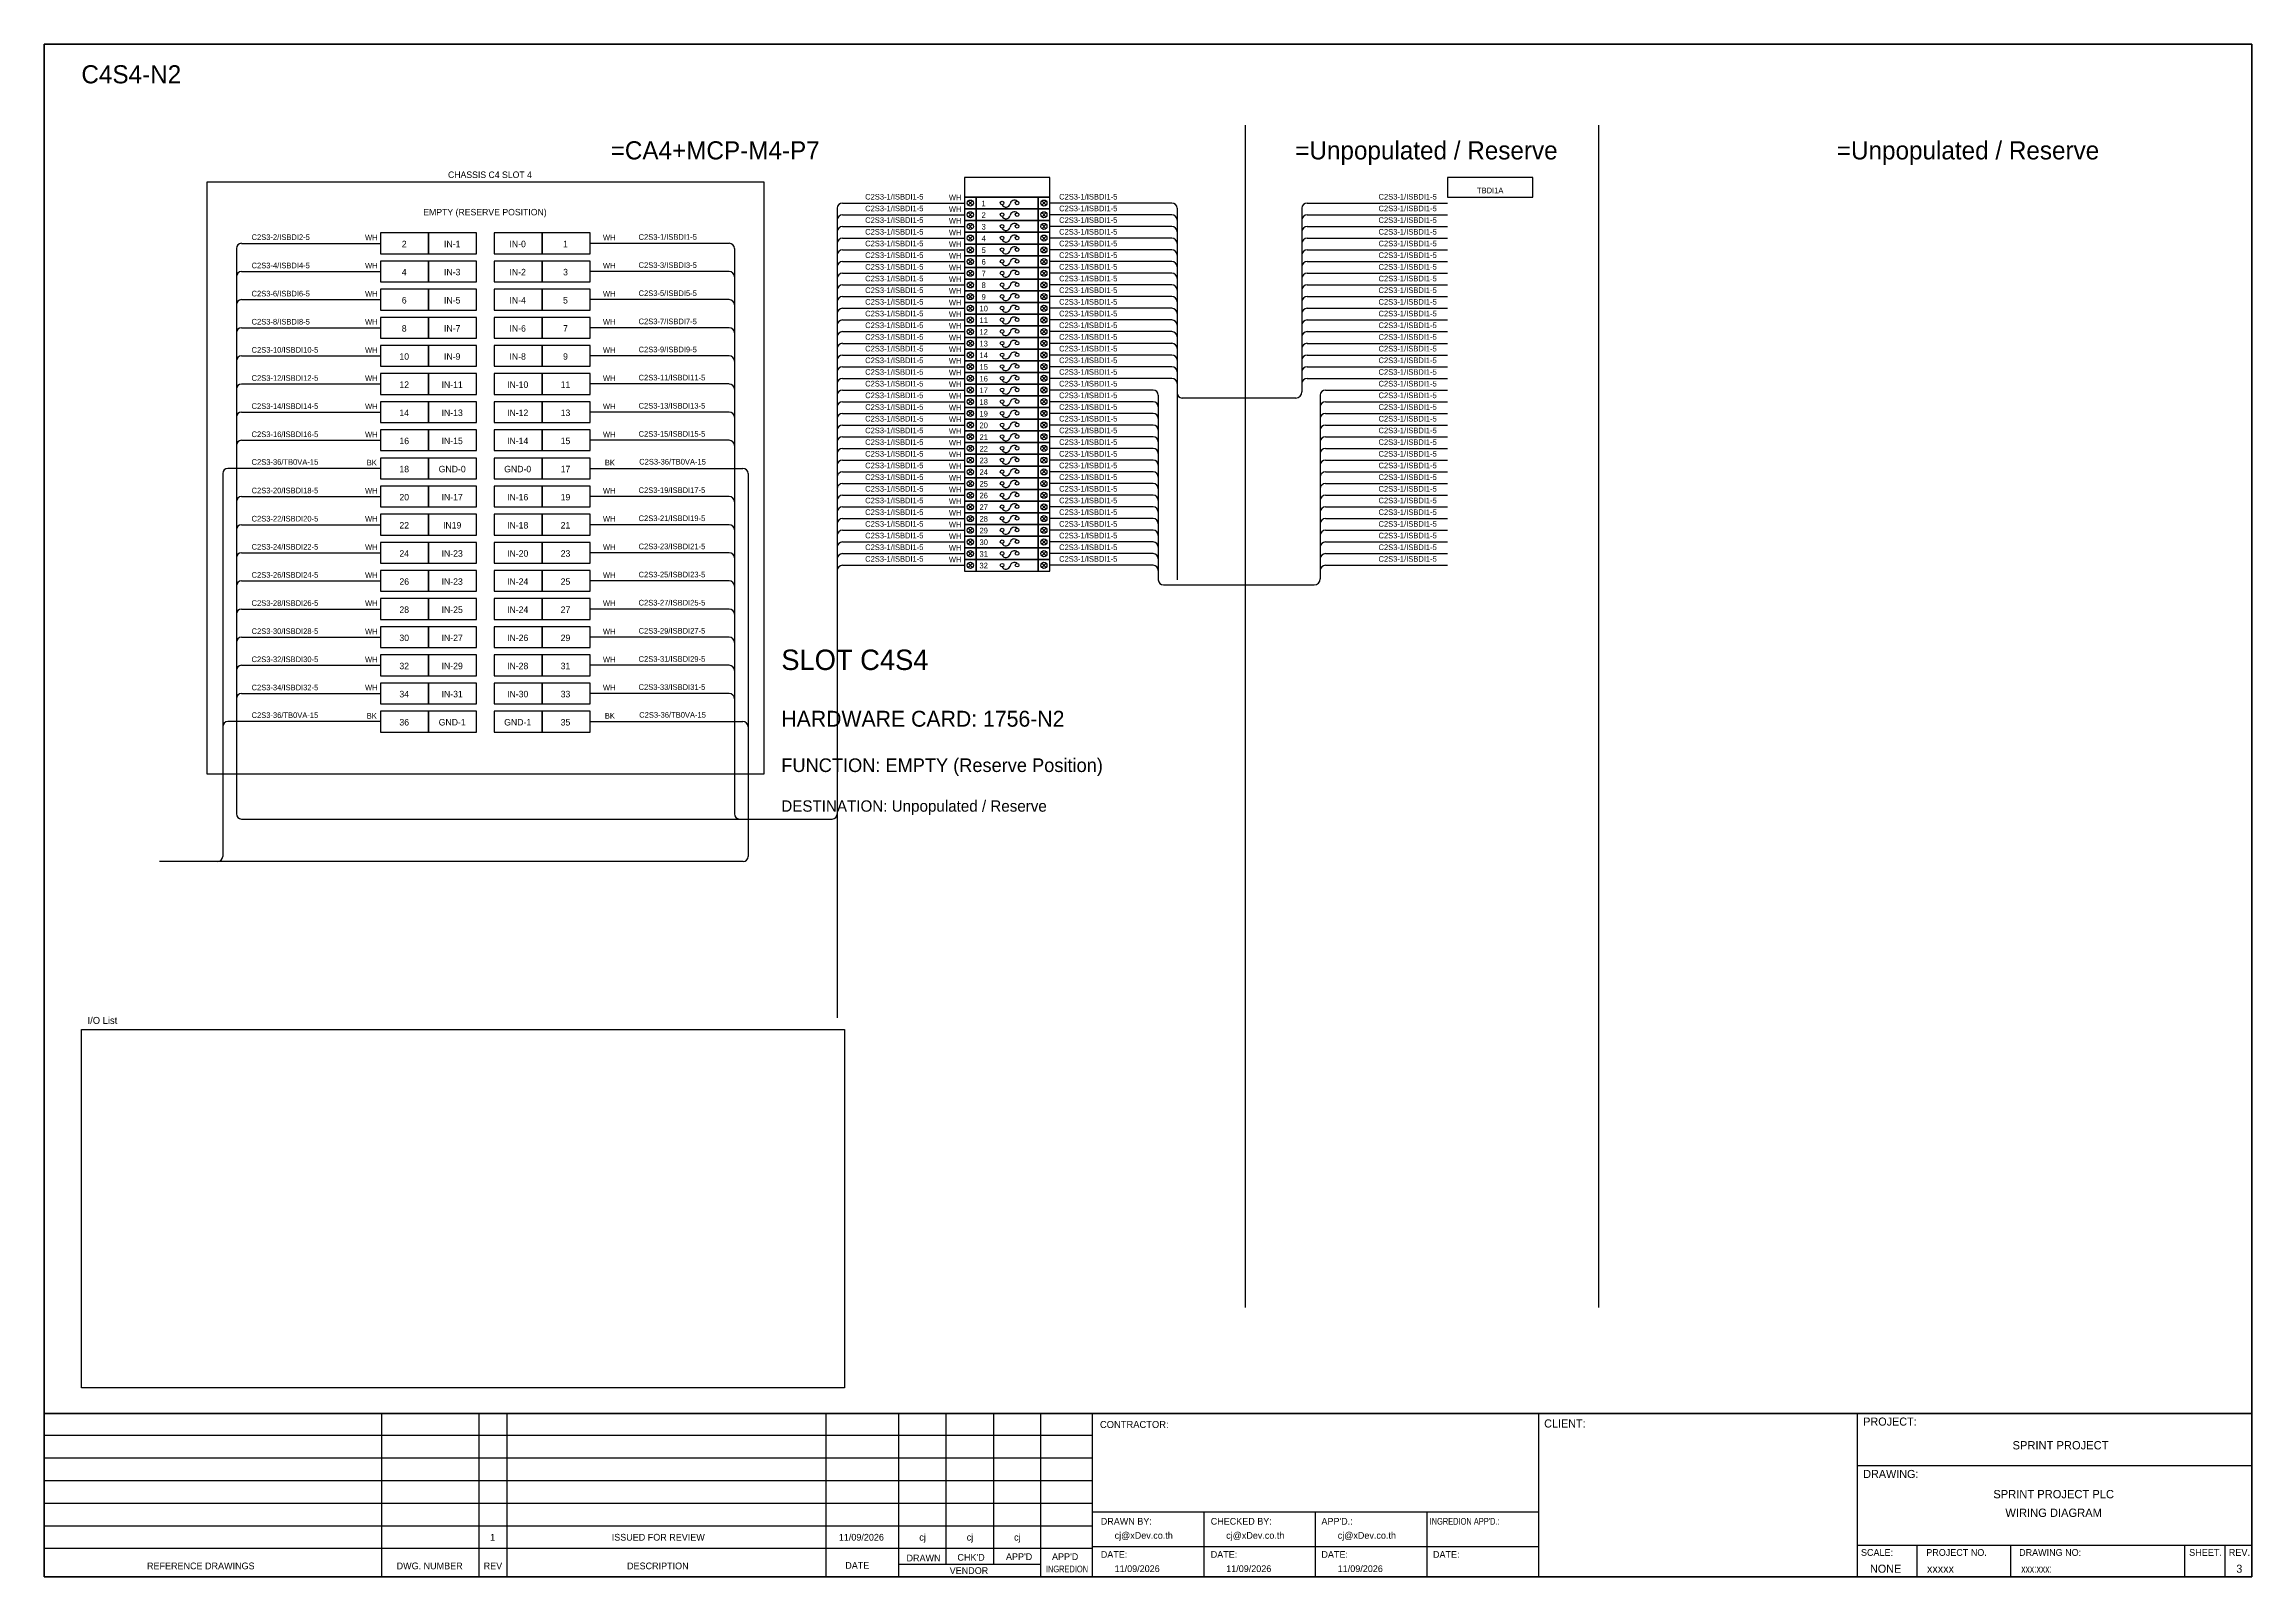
# Model space of a CAD drawing. Header units: metres. Extents: x 0 to 62600, y 0 to 2704.
# Drawn here: x 37740 to 41633, y 0 to 2704 of the extents above; entities that cross this region are included whole.
import ezdxf
from ezdxf.enums import TextEntityAlignment as Align

# ---------------------------------------------------------------- set-up
doc = ezdxf.new("R2010")
doc.units = ezdxf.units.M

msp = doc.modelspace()

# ---------------------------------------------------------------- linework, layer by layer
at = {"color": 1, "ltscale": 25.4}
for p, q in [((39376.9, 2427.5), (39369.3, 2419.9)), ((39369.3, 2427.5), (39376.9, 2419.9)), ((39499, 2427.5), (39506.7, 2419.9)), ((39506.7, 2427.5), (39499, 2419.9)), ((39376.9, 2406.9), (39369.3, 2399.2)), ((39369.3, 2406.9), (39376.9, 2399.2)), ((39376.9, 2386.3), (39369.3, 2378.6)), ((39369.3, 2386.3), (39376.9, 2378.6)), ((39499, 2406.9), (39506.7, 2399.2)), ((39506.7, 2406.9), (39499, 2399.2)), ((39499, 2386.3), (39506.7, 2378.6)), ((39506.7, 2386.3), (39499, 2378.6)), ((39376.9, 2365.7), (39369.3, 2358)), ((39369.3, 2365.7), (39376.9, 2358)), ((39376.9, 2345.1), (39369.3, 2337.4)), ((39369.3, 2345.1), (39376.9, 2337.4)), ((39499, 2365.7), (39506.7, 2358)), ((39506.7, 2365.7), (39499, 2358)), ((39499, 2345.1), (39506.7, 2337.4)), ((39506.7, 2345.1), (39499, 2337.4)), ((39376.9, 2324.5), (39369.3, 2316.8)), ((39369.3, 2324.5), (39376.9, 2316.8)), ((39376.9, 2303.9), (39369.3, 2296.2)), ((39369.3, 2303.9), (39376.9, 2296.2)), ((39499, 2324.5), (39506.7, 2316.8)), ((39506.7, 2324.5), (39499, 2316.8)), ((39499, 2303.9), (39506.7, 2296.2)), ((39506.7, 2303.9), (39499, 2296.2)), ((39376.9, 2283.2), (39369.3, 2275.6)), ((39369.3, 2283.2), (39376.9, 2275.6)), ((39376.9, 2262.6), (39369.3, 2255)), ((39369.3, 2262.6), (39376.9, 2255)), ((39499, 2283.2), (39506.7, 2275.6)), ((39506.7, 2283.2), (39499, 2275.6)), ((39499, 2262.6), (39506.7, 2255)), ((39506.7, 2262.6), (39499, 2255)), ((39376.9, 2242), (39369.3, 2234.3)), ((39369.3, 2242), (39376.9, 2234.3)), ((39376.9, 2221.4), (39369.3, 2213.7)), ((39369.3, 2221.4), (39376.9, 2213.7)), ((39499, 2242), (39506.7, 2234.3)), ((39506.7, 2242), (39499, 2234.3)), ((39499, 2221.4), (39506.7, 2213.7)), ((39506.7, 2221.4), (39499, 2213.7)), ((39376.9, 2200.8), (39369.3, 2193.1)), ((39369.3, 2200.8), (39376.9, 2193.1)), ((39499, 2200.8), (39506.7, 2193.1)), ((39506.7, 2200.8), (39499, 2193.1)), ((39376.9, 2180.2), (39369.3, 2172.5)), ((39369.3, 2180.2), (39376.9, 2172.5)), ((39376.9, 2159.6), (39369.3, 2151.9)), ((39369.3, 2159.6), (39376.9, 2151.9)), ((39499, 2180.2), (39506.7, 2172.5)), ((39506.7, 2180.2), (39499, 2172.5)), ((39499, 2159.6), (39506.7, 2151.9)), ((39506.7, 2159.6), (39499, 2151.9)), ((39376.9, 2139), (39369.3, 2131.3)), ((39369.3, 2139), (39376.9, 2131.3)), ((39376.9, 2118.3), (39369.3, 2110.7)), ((39369.3, 2118.3), (39376.9, 2110.7)), ((39499, 2139), (39506.7, 2131.3)), ((39506.7, 2139), (39499, 2131.3)), ((39499, 2118.3), (39506.7, 2110.7)), ((39506.7, 2118.3), (39499, 2110.7)), ((39376.9, 2097.7), (39369.3, 2090.1)), ((39369.3, 2097.7), (39376.9, 2090.1)), ((39376.9, 2077.1), (39369.3, 2069.5)), ((39369.3, 2077.1), (39376.9, 2069.5)), ((39499, 2097.7), (39506.7, 2090.1)), ((39506.7, 2097.7), (39499, 2090.1)), ((39499, 2077.1), (39506.7, 2069.5)), ((39506.7, 2077.1), (39499, 2069.5)), ((39376.9, 2056.5), (39369.3, 2048.8)), ((39369.3, 2056.5), (39376.9, 2048.8)), ((39376.9, 2035.9), (39369.3, 2028.2)), ((39369.3, 2035.9), (39376.9, 2028.2)), ((39499, 2056.5), (39506.7, 2048.8)), ((39506.7, 2056.5), (39499, 2048.8)), ((39499, 2035.9), (39506.7, 2028.2)), ((39506.7, 2035.9), (39499, 2028.2)), ((39376.9, 2015.3), (39369.3, 2007.6)), ((39369.3, 2015.3), (39376.9, 2007.6)), ((39376.9, 1994.7), (39369.3, 1987)), ((39369.3, 1994.7), (39376.9, 1987)), ((39499, 2015.3), (39506.7, 2007.6)), ((39506.7, 2015.3), (39499, 2007.6)), ((39499, 1994.7), (39506.7, 1987)), ((39506.7, 1994.7), (39499, 1987)), ((39376.9, 1974.1), (39369.3, 1966.4)), ((39369.3, 1974.1), (39376.9, 1966.4)), ((39376.9, 1953.5), (39369.3, 1945.8)), ((39369.3, 1953.5), (39376.9, 1945.8)), ((39499, 1974.1), (39506.7, 1966.4)), ((39506.7, 1974.1), (39499, 1966.4)), ((39499, 1953.5), (39506.7, 1945.8)), ((39506.7, 1953.5), (39499, 1945.8)), ((39376.9, 1932.8), (39369.3, 1925.2)), ((39369.3, 1932.8), (39376.9, 1925.2)), ((39376.9, 1912.2), (39369.3, 1904.6)), ((39369.3, 1912.2), (39376.9, 1904.6)), ((39499, 1932.8), (39506.7, 1925.2)), ((39506.7, 1932.8), (39499, 1925.2)), ((39499, 1912.2), (39506.7, 1904.6)), ((39506.7, 1912.2), (39499, 1904.6)), ((39376.9, 1891.6), (39369.3, 1883.9)), ((39369.3, 1891.6), (39376.9, 1883.9)), ((39376.9, 1871), (39369.3, 1863.3)), ((39369.3, 1871), (39376.9, 1863.3)), ((39499, 1891.6), (39506.7, 1883.9)), ((39506.7, 1891.6), (39499, 1883.9)), ((39499, 1871), (39506.7, 1863.3)), ((39506.7, 1871), (39499, 1863.3)), ((39376.9, 1850.4), (39369.3, 1842.7)), ((39369.3, 1850.4), (39376.9, 1842.7)), ((39499, 1850.4), (39506.7, 1842.7)), ((39506.7, 1850.4), (39499, 1842.7)), ((39376.9, 1829.8), (39369.3, 1822.1)), ((39369.3, 1829.8), (39376.9, 1822.1)), ((39376.9, 1809.2), (39369.3, 1801.5)), ((39369.3, 1809.2), (39376.9, 1801.5)), ((39499, 1829.8), (39506.7, 1822.1)), ((39506.7, 1829.8), (39499, 1822.1)), ((39499, 1809.2), (39506.7, 1801.5)), ((39506.7, 1809.2), (39499, 1801.5)), ((39376.9, 1788.6), (39369.3, 1780.9)), ((39369.3, 1788.6), (39376.9, 1780.9)), ((39499, 1788.6), (39506.7, 1780.9)), ((39506.7, 1788.6), (39499, 1780.9))]:
    msp.add_line(p, q, dxfattribs=at)
at = {"color": 4}
for p, q in [((41042, 56.1), (41042, 0)), ((41207.3, 56.1), (41207.3, 0))]:
    msp.add_line(p, q, dxfattribs=at)
at = {"color": 4, "ltscale": 0.5}
for p, q in [((41514.4, 56.1), (41514.4, 0)), ((41514.4, 56.1), (41514.4, 0)), ((41585.6, 56.1), (41585.6, 0)), ((41585.6, 56.1), (41585.6, 0))]:
    msp.add_line(p, q, dxfattribs=at)
at = {"color": 4, "ltscale": 25.4}
for points in [[(39362.8, 2434), (39513.1, 2434), (39513.1, 2469.2), (39362.8, 2469.2)], [(40214.6, 2434), (40364.9, 2434), (40364.9, 2469.2), (40214.6, 2469.2)]]:
    msp.add_lwpolyline(points, close=True, dxfattribs=at)
at = {"color": 1, "ltscale": 25.4}
for points in [[(39362.8, 2413.4), (39383.4, 2413.4), (39383.4, 2434), (39362.8, 2434)], [(39383.4, 2413.4), (39492.5, 2413.4), (39492.5, 2434), (39383.4, 2434)], [(39492.5, 2413.4), (39513.1, 2413.4), (39513.1, 2434), (39492.5, 2434)], [(39362.8, 2392.8), (39383.4, 2392.8), (39383.4, 2413.4), (39362.8, 2413.4)], [(39362.8, 2372.2), (39383.4, 2372.2), (39383.4, 2392.8), (39362.8, 2392.8)], [(39383.4, 2392.8), (39492.5, 2392.8), (39492.5, 2413.4), (39383.4, 2413.4)], [(39383.4, 2372.2), (39492.5, 2372.2), (39492.5, 2392.8), (39383.4, 2392.8)], [(39492.5, 2392.8), (39513.1, 2392.8), (39513.1, 2413.4), (39492.5, 2413.4)], [(39492.5, 2372.2), (39513.1, 2372.2), (39513.1, 2392.8), (39492.5, 2392.8)], [(39362.8, 2351.5), (39383.4, 2351.5), (39383.4, 2372.2), (39362.8, 2372.2)], [(39362.8, 2330.9), (39383.4, 2330.9), (39383.4, 2351.5), (39362.8, 2351.5)], [(39383.4, 2351.5), (39492.5, 2351.5), (39492.5, 2372.2), (39383.4, 2372.2)], [(39383.4, 2330.9), (39492.5, 2330.9), (39492.5, 2351.5), (39383.4, 2351.5)], [(39492.5, 2351.5), (39513.1, 2351.5), (39513.1, 2372.2), (39492.5, 2372.2)], [(39492.5, 2330.9), (39513.1, 2330.9), (39513.1, 2351.5), (39492.5, 2351.5)], [(39362.8, 2310.3), (39383.4, 2310.3), (39383.4, 2330.9), (39362.8, 2330.9)], [(39362.8, 2289.7), (39383.4, 2289.7), (39383.4, 2310.3), (39362.8, 2310.3)], [(39383.4, 2310.3), (39492.5, 2310.3), (39492.5, 2330.9), (39383.4, 2330.9)], [(39383.4, 2289.7), (39492.5, 2289.7), (39492.5, 2310.3), (39383.4, 2310.3)], [(39492.5, 2310.3), (39513.1, 2310.3), (39513.1, 2330.9), (39492.5, 2330.9)], [(39492.5, 2289.7), (39513.1, 2289.7), (39513.1, 2310.3), (39492.5, 2310.3)], [(39362.8, 2269.1), (39383.4, 2269.1), (39383.4, 2289.7), (39362.8, 2289.7)], [(39362.8, 2248.5), (39383.4, 2248.5), (39383.4, 2269.1), (39362.8, 2269.1)], [(39383.4, 2269.1), (39492.5, 2269.1), (39492.5, 2289.7), (39383.4, 2289.7)], [(39383.4, 2248.5), (39492.5, 2248.5), (39492.5, 2269.1), (39383.4, 2269.1)], [(39492.5, 2269.1), (39513.1, 2269.1), (39513.1, 2289.7), (39492.5, 2289.7)], [(39492.5, 2248.5), (39513.1, 2248.5), (39513.1, 2269.1), (39492.5, 2269.1)], [(39362.8, 2227.9), (39383.4, 2227.9), (39383.4, 2248.5), (39362.8, 2248.5)], [(39362.8, 2207.3), (39383.4, 2207.3), (39383.4, 2227.9), (39362.8, 2227.9)], [(39383.4, 2227.9), (39492.5, 2227.9), (39492.5, 2248.5), (39383.4, 2248.5)], [(39383.4, 2207.3), (39492.5, 2207.3), (39492.5, 2227.9), (39383.4, 2227.9)], [(39492.5, 2227.9), (39513.1, 2227.9), (39513.1, 2248.5), (39492.5, 2248.5)], [(39492.5, 2207.3), (39513.1, 2207.3), (39513.1, 2227.9), (39492.5, 2227.9)], [(39362.8, 2186.7), (39383.4, 2186.7), (39383.4, 2207.3), (39362.8, 2207.3)], [(39362.8, 2166), (39383.4, 2166), (39383.4, 2186.7), (39362.8, 2186.7)], [(39383.4, 2186.7), (39492.5, 2186.7), (39492.5, 2207.3), (39383.4, 2207.3)], [(39383.4, 2166), (39492.5, 2166), (39492.5, 2186.7), (39383.4, 2186.7)], [(39492.5, 2186.7), (39513.1, 2186.7), (39513.1, 2207.3), (39492.5, 2207.3)], [(39492.5, 2166), (39513.1, 2166), (39513.1, 2186.7), (39492.5, 2186.7)], [(39362.8, 2145.4), (39383.4, 2145.4), (39383.4, 2166), (39362.8, 2166)], [(39362.8, 2124.8), (39383.4, 2124.8), (39383.4, 2145.4), (39362.8, 2145.4)], [(39383.4, 2145.4), (39492.5, 2145.4), (39492.5, 2166), (39383.4, 2166)], [(39383.4, 2124.8), (39492.5, 2124.8), (39492.5, 2145.4), (39383.4, 2145.4)], [(39492.5, 2145.4), (39513.1, 2145.4), (39513.1, 2166), (39492.5, 2166)], [(39492.5, 2124.8), (39513.1, 2124.8), (39513.1, 2145.4), (39492.5, 2145.4)], [(39362.8, 2104.2), (39383.4, 2104.2), (39383.4, 2124.8), (39362.8, 2124.8)], [(39362.8, 2083.6), (39383.4, 2083.6), (39383.4, 2104.2), (39362.8, 2104.2)], [(39383.4, 2104.2), (39492.5, 2104.2), (39492.5, 2124.8), (39383.4, 2124.8)], [(39383.4, 2083.6), (39492.5, 2083.6), (39492.5, 2104.2), (39383.4, 2104.2)], [(39492.5, 2104.2), (39513.1, 2104.2), (39513.1, 2124.8), (39492.5, 2124.8)], [(39492.5, 2083.6), (39513.1, 2083.6), (39513.1, 2104.2), (39492.5, 2104.2)], [(39362.8, 2063), (39383.4, 2063), (39383.4, 2083.6), (39362.8, 2083.6)], [(39383.4, 2063), (39492.5, 2063), (39492.5, 2083.6), (39383.4, 2083.6)], [(39492.5, 2063), (39513.1, 2063), (39513.1, 2083.6), (39492.5, 2083.6)], [(39362.8, 2042.4), (39383.4, 2042.4), (39383.4, 2063), (39362.8, 2063)], [(39362.8, 2021.8), (39383.4, 2021.8), (39383.4, 2042.4), (39362.8, 2042.4)], [(39383.4, 2042.4), (39492.5, 2042.4), (39492.5, 2063), (39383.4, 2063)], [(39383.4, 2021.8), (39492.5, 2021.8), (39492.5, 2042.4), (39383.4, 2042.4)], [(39492.5, 2042.4), (39513.1, 2042.4), (39513.1, 2063), (39492.5, 2063)], [(39492.5, 2021.8), (39513.1, 2021.8), (39513.1, 2042.4), (39492.5, 2042.4)], [(39362.8, 2001.1), (39383.4, 2001.1), (39383.4, 2021.8), (39362.8, 2021.8)], [(39362.8, 1980.5), (39383.4, 1980.5), (39383.4, 2001.1), (39362.8, 2001.1)], [(39383.4, 2001.1), (39492.5, 2001.1), (39492.5, 2021.8), (39383.4, 2021.8)], [(39383.4, 1980.5), (39492.5, 1980.5), (39492.5, 2001.1), (39383.4, 2001.1)], [(39492.5, 2001.1), (39513.1, 2001.1), (39513.1, 2021.8), (39492.5, 2021.8)], [(39492.5, 1980.5), (39513.1, 1980.5), (39513.1, 2001.1), (39492.5, 2001.1)], [(39362.8, 1959.9), (39383.4, 1959.9), (39383.4, 1980.5), (39362.8, 1980.5)], [(39362.8, 1939.3), (39383.4, 1939.3), (39383.4, 1959.9), (39362.8, 1959.9)], [(39383.4, 1959.9), (39492.5, 1959.9), (39492.5, 1980.5), (39383.4, 1980.5)], [(39383.4, 1939.3), (39492.5, 1939.3), (39492.5, 1959.9), (39383.4, 1959.9)], [(39492.5, 1959.9), (39513.1, 1959.9), (39513.1, 1980.5), (39492.5, 1980.5)], [(39492.5, 1939.3), (39513.1, 1939.3), (39513.1, 1959.9), (39492.5, 1959.9)], [(39362.8, 1918.7), (39383.4, 1918.7), (39383.4, 1939.3), (39362.8, 1939.3)], [(39362.8, 1898.1), (39383.4, 1898.1), (39383.4, 1918.7), (39362.8, 1918.7)], [(39383.4, 1918.7), (39492.5, 1918.7), (39492.5, 1939.3), (39383.4, 1939.3)], [(39383.4, 1898.1), (39492.5, 1898.1), (39492.5, 1918.7), (39383.4, 1918.7)], [(39492.5, 1918.7), (39513.1, 1918.7), (39513.1, 1939.3), (39492.5, 1939.3)], [(39492.5, 1898.1), (39513.1, 1898.1), (39513.1, 1918.7), (39492.5, 1918.7)], [(39362.8, 1877.5), (39383.4, 1877.5), (39383.4, 1898.1), (39362.8, 1898.1)], [(39362.8, 1856.9), (39383.4, 1856.9), (39383.4, 1877.5), (39362.8, 1877.5)], [(39383.4, 1877.5), (39492.5, 1877.5), (39492.5, 1898.1), (39383.4, 1898.1)], [(39383.4, 1856.9), (39492.5, 1856.9), (39492.5, 1877.5), (39383.4, 1877.5)], [(39492.5, 1877.5), (39513.1, 1877.5), (39513.1, 1898.1), (39492.5, 1898.1)], [(39492.5, 1856.9), (39513.1, 1856.9), (39513.1, 1877.5), (39492.5, 1877.5)], [(39362.8, 1836.3), (39383.4, 1836.3), (39383.4, 1856.9), (39362.8, 1856.9)], [(39362.8, 1815.6), (39383.4, 1815.6), (39383.4, 1836.3), (39362.8, 1836.3)], [(39383.4, 1836.3), (39492.5, 1836.3), (39492.5, 1856.9), (39383.4, 1856.9)], [(39383.4, 1815.6), (39492.5, 1815.6), (39492.5, 1836.3), (39383.4, 1836.3)], [(39492.5, 1836.3), (39513.1, 1836.3), (39513.1, 1856.9), (39492.5, 1856.9)], [(39492.5, 1815.6), (39513.1, 1815.6), (39513.1, 1836.3), (39492.5, 1836.3)], [(39362.8, 1795), (39383.4, 1795), (39383.4, 1815.6), (39362.8, 1815.6)], [(39362.8, 1774.4), (39383.4, 1774.4), (39383.4, 1795), (39362.8, 1795)], [(39383.4, 1795), (39492.5, 1795), (39492.5, 1815.6), (39383.4, 1815.6)], [(39383.4, 1774.4), (39492.5, 1774.4), (39492.5, 1795), (39383.4, 1795)], [(39492.5, 1795), (39513.1, 1795), (39513.1, 1815.6), (39492.5, 1815.6)], [(39492.5, 1774.4), (39513.1, 1774.4), (39513.1, 1795), (39492.5, 1795)]]:
    msp.add_lwpolyline(points, close=True, dxfattribs=at)
msp.add_lwpolyline([(37805.4, 965.9), (39151.2, 965.9), (39151.2, 333.8), (37805.4, 333.8)], close=True)
for centre in [(39373.1, 2423.7), (39502.8, 2423.7), (39373.1, 2403.1), (39373.1, 2382.5), (39502.8, 2403.1), (39502.8, 2382.5), (39373.1, 2361.9), (39373.1, 2341.2), (39502.8, 2361.9), (39502.8, 2341.2), (39373.1, 2320.6), (39373.1, 2300), (39502.8, 2320.6), (39502.8, 2300), (39373.1, 2279.4), (39373.1, 2258.8), (39502.8, 2279.4), (39502.8, 2258.8), (39373.1, 2238.2), (39373.1, 2217.6), (39502.8, 2238.2), (39502.8, 2217.6), (39373.1, 2197), (39373.1, 2176.3), (39502.8, 2197), (39502.8, 2176.3), (39373.1, 2155.7), (39502.8, 2155.7), (39373.1, 2135.1), (39373.1, 2114.5), (39502.8, 2135.1), (39502.8, 2114.5), (39373.1, 2093.9), (39373.1, 2073.3), (39502.8, 2093.9), (39502.8, 2073.3), (39373.1, 2052.7), (39373.1, 2032.1), (39502.8, 2052.7), (39502.8, 2032.1), (39373.1, 2011.5), (39373.1, 1990.8), (39502.8, 2011.5), (39502.8, 1990.8), (39373.1, 1970.2), (39373.1, 1949.6), (39502.8, 1970.2), (39502.8, 1949.6), (39373.1, 1929), (39373.1, 1908.4), (39502.8, 1929), (39502.8, 1908.4), (39373.1, 1887.8), (39373.1, 1867.2), (39502.8, 1887.8), (39502.8, 1867.2), (39373.1, 1846.6), (39373.1, 1825.9), (39502.8, 1846.6), (39502.8, 1825.9), (39373.1, 1805.3), (39502.8, 1805.3), (39373.1, 1784.7), (39502.8, 1784.7)]:
    msp.add_circle(centre, 5.42, dxfattribs=at)
at = {"layer": 'GT_1', "color": 4}
for p, q in [((38335.1, 0), (38335.1, 288.2)), ((38507, 0), (38507, 288.2)), ((38556.2, 0), (38556.2, 288.2)), ((39118.8, 0), (39118.8, 288.2)), ((39247.1, 0), (39247.1, 288.2)), ((39330.7, 21.8), (39330.7, 288.2)), ((39414.2, 21.8), (39414.2, 288.2)), ((39497.5, 0), (39497.5, 288.2)), ((39588.5, 0), (39588.5, 288.2)), ((40375.5, 0), (40375.5, 288.2)), ((40937.8, 0), (40937.8, 288.2)), ((40937.8, 0), (40937.8, 288.2)), ((40937.8, 0), (40937.8, 288.2)), ((39588.5, 249.3), (37739.7, 249.3)), ((39588.5, 209.5), (37739.7, 209.5)), ((39588.5, 169.6), (37739.7, 169.6)), ((39588.5, 129.7), (37739.7, 129.7)), ((39588.5, 89.7), (37739.7, 89.7)), ((40375.5, 114.3), (39588.5, 114.3)), ((39785.3, 0), (39785.3, 114.3)), ((39982, 0), (39982, 114.3)), ((40178.8, 0), (40178.8, 114.3)), ((39588.4, 49.8), (37739.7, 49.8)), ((40375.5, 52.9), (39588.5, 52.9)), ((40937.8, 56.1), (41633, 56.1)), ((39497.5, 21.8), (39247.1, 21.8))]:
    msp.add_line(p, q, dxfattribs=at)
at = {"layer": 'HELPPOINT', "color": 4, "lineweight": 35}
for p, q in [((37739.7, 0), (37739.7, 2704.2)), ((37739.7, 2704.2), (41633, 2704.2)), ((37739.7, 0), (37739.7, 2704.2)), ((37739.7, 2704.2), (41633, 2704.2)), ((41633, 2704.2), (41633, 0)), ((41633, 2704.2), (41633, 0)), ((41633, 0), (37739.7, 0)), ((41633, 0), (37739.7, 0))]:
    msp.add_line(p, q, dxfattribs=at)
at = {"layer": 'HELPPOINT', "color": 4}
for p, q in [((40937.8, 196.6), (41633, 196.6)), ((40937.8, 196.6), (41633, 196.6)), ((40937.8, 56.1), (41633, 56.1))]:
    msp.add_line(p, q, dxfattribs=at)
at = {"layer": 'IE-EQUIP', "linetype": 'Continuous', "ltscale": 25.4}
for points in [[(38333.1, 2334.4), (38417.8, 2334.4), (38417.8, 2371.1), (38333.1, 2371.1)], [(38417.8, 2334.4), (38502.4, 2334.4), (38502.4, 2371.1), (38417.8, 2371.1)], [(38533.3, 2334.4), (38617.9, 2334.4), (38617.9, 2371.1), (38533.3, 2371.1)], [(38617.9, 2334.4), (38702.6, 2334.4), (38702.6, 2371.1), (38617.9, 2371.1)], [(38333.1, 2284.8), (38417.8, 2284.8), (38417.8, 2321.5), (38333.1, 2321.5)], [(38417.8, 2284.8), (38502.4, 2284.8), (38502.4, 2321.5), (38417.8, 2321.5)], [(38533.3, 2284.8), (38617.9, 2284.8), (38617.9, 2321.5), (38533.3, 2321.5)], [(38617.9, 2284.8), (38702.6, 2284.8), (38702.6, 2321.5), (38617.9, 2321.5)], [(38333.1, 2235.1), (38417.8, 2235.1), (38417.8, 2271.8), (38333.1, 2271.8)], [(38417.8, 2235.1), (38502.4, 2235.1), (38502.4, 2271.8), (38417.8, 2271.8)], [(38533.3, 2235.1), (38617.9, 2235.1), (38617.9, 2271.8), (38533.3, 2271.8)], [(38617.9, 2235.1), (38702.6, 2235.1), (38702.6, 2271.8), (38617.9, 2271.8)], [(38333.1, 2185.5), (38417.8, 2185.5), (38417.8, 2222.2), (38333.1, 2222.2)], [(38417.8, 2185.5), (38502.4, 2185.5), (38502.4, 2222.2), (38417.8, 2222.2)], [(38533.3, 2185.5), (38617.9, 2185.5), (38617.9, 2222.2), (38533.3, 2222.2)], [(38617.9, 2185.5), (38702.6, 2185.5), (38702.6, 2222.2), (38617.9, 2222.2)], [(38333.1, 2135.9), (38417.8, 2135.9), (38417.8, 2172.6), (38333.1, 2172.6)], [(38417.8, 2135.9), (38502.4, 2135.9), (38502.4, 2172.6), (38417.8, 2172.6)], [(38533.3, 2135.9), (38617.9, 2135.9), (38617.9, 2172.6), (38533.3, 2172.6)], [(38617.9, 2135.9), (38702.6, 2135.9), (38702.6, 2172.6), (38617.9, 2172.6)], [(38333.1, 2086.2), (38417.8, 2086.2), (38417.8, 2122.9), (38333.1, 2122.9)], [(38417.8, 2086.2), (38502.4, 2086.2), (38502.4, 2122.9), (38417.8, 2122.9)], [(38533.3, 2086.2), (38617.9, 2086.2), (38617.9, 2122.9), (38533.3, 2122.9)], [(38617.9, 2086.2), (38702.6, 2086.2), (38702.6, 2122.9), (38617.9, 2122.9)], [(38333.1, 2036.6), (38417.8, 2036.6), (38417.8, 2073.3), (38333.1, 2073.3)], [(38417.8, 2036.6), (38502.4, 2036.6), (38502.4, 2073.3), (38417.8, 2073.3)], [(38533.3, 2036.6), (38617.9, 2036.6), (38617.9, 2073.3), (38533.3, 2073.3)], [(38617.9, 2036.6), (38702.6, 2036.6), (38702.6, 2073.3), (38617.9, 2073.3)], [(38333.1, 1987), (38417.8, 1987), (38417.8, 2023.7), (38333.1, 2023.7)], [(38417.8, 1987), (38502.4, 1987), (38502.4, 2023.7), (38417.8, 2023.7)], [(38533.3, 1987), (38617.9, 1987), (38617.9, 2023.7), (38533.3, 2023.7)], [(38617.9, 1987), (38702.6, 1987), (38702.6, 2023.7), (38617.9, 2023.7)], [(38333.1, 1937.3), (38417.8, 1937.3), (38417.8, 1974), (38333.1, 1974)], [(38417.8, 1937.3), (38502.4, 1937.3), (38502.4, 1974), (38417.8, 1974)], [(38533.3, 1937.3), (38617.9, 1937.3), (38617.9, 1974), (38533.3, 1974)], [(38617.9, 1937.3), (38702.6, 1937.3), (38702.6, 1974), (38617.9, 1974)], [(38333.1, 1887.7), (38417.8, 1887.7), (38417.8, 1924.4), (38333.1, 1924.4)], [(38417.8, 1887.7), (38502.4, 1887.7), (38502.4, 1924.4), (38417.8, 1924.4)], [(38533.3, 1887.7), (38617.9, 1887.7), (38617.9, 1924.4), (38533.3, 1924.4)], [(38617.9, 1887.7), (38702.6, 1887.7), (38702.6, 1924.4), (38617.9, 1924.4)], [(38333.1, 1838.1), (38417.8, 1838.1), (38417.8, 1874.8), (38333.1, 1874.8)], [(38417.8, 1838.1), (38502.4, 1838.1), (38502.4, 1874.8), (38417.8, 1874.8)], [(38533.3, 1838.1), (38617.9, 1838.1), (38617.9, 1874.8), (38533.3, 1874.8)], [(38617.9, 1838.1), (38702.6, 1838.1), (38702.6, 1874.8), (38617.9, 1874.8)], [(38333.1, 1788.4), (38417.8, 1788.4), (38417.8, 1825.1), (38333.1, 1825.1)], [(38417.8, 1788.4), (38502.4, 1788.4), (38502.4, 1825.1), (38417.8, 1825.1)], [(38533.3, 1788.4), (38617.9, 1788.4), (38617.9, 1825.1), (38533.3, 1825.1)], [(38617.9, 1788.4), (38702.6, 1788.4), (38702.6, 1825.1), (38617.9, 1825.1)], [(38333.1, 1738.8), (38417.8, 1738.8), (38417.8, 1775.5), (38333.1, 1775.5)], [(38417.8, 1738.8), (38502.4, 1738.8), (38502.4, 1775.5), (38417.8, 1775.5)], [(38533.3, 1738.8), (38617.9, 1738.8), (38617.9, 1775.5), (38533.3, 1775.5)], [(38617.9, 1738.8), (38702.6, 1738.8), (38702.6, 1775.5), (38617.9, 1775.5)], [(38333.1, 1689.2), (38417.8, 1689.2), (38417.8, 1725.9), (38333.1, 1725.9)], [(38417.8, 1689.2), (38502.4, 1689.2), (38502.4, 1725.9), (38417.8, 1725.9)], [(38533.3, 1689.2), (38617.9, 1689.2), (38617.9, 1725.9), (38533.3, 1725.9)], [(38617.9, 1689.2), (38702.6, 1689.2), (38702.6, 1725.9), (38617.9, 1725.9)], [(38333.1, 1639.5), (38417.8, 1639.5), (38417.8, 1676.2), (38333.1, 1676.2)], [(38417.8, 1639.5), (38502.4, 1639.5), (38502.4, 1676.2), (38417.8, 1676.2)], [(38533.3, 1639.5), (38617.9, 1639.5), (38617.9, 1676.2), (38533.3, 1676.2)], [(38617.9, 1639.5), (38702.6, 1639.5), (38702.6, 1676.2), (38617.9, 1676.2)], [(38333.1, 1589.9), (38417.8, 1589.9), (38417.8, 1626.6), (38333.1, 1626.6)], [(38417.8, 1589.9), (38502.4, 1589.9), (38502.4, 1626.6), (38417.8, 1626.6)], [(38533.3, 1589.9), (38617.9, 1589.9), (38617.9, 1626.6), (38533.3, 1626.6)], [(38617.9, 1589.9), (38702.6, 1589.9), (38702.6, 1626.6), (38617.9, 1626.6)], [(38333.1, 1540.3), (38417.8, 1540.3), (38417.8, 1577), (38333.1, 1577)], [(38417.8, 1540.3), (38502.4, 1540.3), (38502.4, 1577), (38417.8, 1577)], [(38533.3, 1540.3), (38617.9, 1540.3), (38617.9, 1577), (38533.3, 1577)], [(38617.9, 1540.3), (38702.6, 1540.3), (38702.6, 1577), (38617.9, 1577)], [(38333.1, 1490.6), (38417.8, 1490.6), (38417.8, 1527.3), (38333.1, 1527.3)], [(38417.8, 1490.6), (38502.4, 1490.6), (38502.4, 1527.3), (38417.8, 1527.3)], [(38533.3, 1490.6), (38617.9, 1490.6), (38617.9, 1527.3), (38533.3, 1527.3)], [(38617.9, 1490.6), (38702.6, 1490.6), (38702.6, 1527.3), (38617.9, 1527.3)]]:
    msp.add_lwpolyline(points, close=True, dxfattribs=at)
at = {"layer": 'IE-WIRE', "color": 4, "ltscale": 25.4}
for p, q in [((39138.3, 2414.6), (39138.3, 986.1)), ((39147.4, 2423.7), (39362.8, 2423.7)), ((39728.5, 2423.7), (39513.1, 2423.7)), ((39737.6, 2414.6), (39737.6, 1759)), ((39957.7, 2414.6), (39957.7, 2090.6)), ((39966.9, 2423.7), (40214.6, 2423.7)), ((39966.9, 2423.7), (40214.6, 2423.7)), ((39147.4, 2403.1), (39362.8, 2403.1)), ((39147.4, 2382.5), (39362.8, 2382.5)), ((39728.5, 2403.1), (39513.1, 2403.1)), ((39728.5, 2382.5), (39513.1, 2382.5)), ((39966.9, 2403.1), (40214.6, 2403.1)), ((39966.9, 2403.1), (40214.6, 2403.1)), ((39966.9, 2382.5), (40214.6, 2382.5)), ((39966.9, 2382.5), (40214.6, 2382.5)), ((38078.7, 2343.6), (38078.7, 1346.2)), ((38087.9, 2352.7), (38333.1, 2352.7)), ((38947.9, 2352.7), (38702.6, 2352.7)), ((38957, 2343.6), (38957, 1346.2)), ((39147.4, 2361.9), (39362.8, 2361.9)), ((39147.4, 2341.2), (39362.8, 2341.2)), ((39728.5, 2361.9), (39513.1, 2361.9)), ((39728.5, 2341.2), (39513.1, 2341.2)), ((39966.9, 2361.9), (40214.6, 2361.9)), ((39966.9, 2361.9), (40214.6, 2361.9)), ((39966.9, 2341.2), (40214.6, 2341.2)), ((39966.9, 2341.2), (40214.6, 2341.2)), ((38087.9, 2303.1), (38333.1, 2303.1)), ((38947.9, 2303.1), (38702.6, 2303.1)), ((39147.4, 2320.6), (39362.8, 2320.6)), ((39147.4, 2300), (39362.8, 2300)), ((39728.5, 2320.6), (39513.1, 2320.6)), ((39728.5, 2300), (39513.1, 2300)), ((39966.9, 2320.6), (40214.6, 2320.6)), ((39966.9, 2320.6), (40214.6, 2320.6)), ((39966.9, 2300), (40214.6, 2300)), ((39966.9, 2300), (40214.6, 2300)), ((39147.4, 2279.4), (39362.8, 2279.4)), ((39147.4, 2258.8), (39362.8, 2258.8)), ((39728.5, 2279.4), (39513.1, 2279.4)), ((39728.5, 2258.8), (39513.1, 2258.8)), ((39966.9, 2279.4), (40214.6, 2279.4)), ((39966.9, 2279.4), (40214.6, 2279.4)), ((39966.9, 2258.8), (40214.6, 2258.8)), ((39966.9, 2258.8), (40214.6, 2258.8)), ((38087.9, 2253.5), (38333.1, 2253.5)), ((38947.9, 2253.5), (38702.6, 2253.5)), ((39147.4, 2238.2), (39362.8, 2238.2)), ((39728.5, 2238.2), (39513.1, 2238.2)), ((39966.9, 2238.2), (40214.6, 2238.2)), ((39966.9, 2238.2), (40214.6, 2238.2)), ((38087.9, 2203.8), (38333.1, 2203.8)), ((38947.9, 2203.8), (38702.6, 2203.8)), ((39147.4, 2217.6), (39362.8, 2217.6)), ((39147.4, 2197), (39362.8, 2197)), ((39728.5, 2217.6), (39513.1, 2217.6)), ((39728.5, 2197), (39513.1, 2197)), ((39966.9, 2217.6), (40214.6, 2217.6)), ((39966.9, 2217.6), (40214.6, 2217.6)), ((39966.9, 2197), (40214.6, 2197)), ((39966.9, 2197), (40214.6, 2197)), ((38087.9, 2154.2), (38333.1, 2154.2)), ((38947.9, 2154.2), (38702.6, 2154.2)), ((39147.4, 2176.3), (39362.8, 2176.3)), ((39147.4, 2155.7), (39362.8, 2155.7)), ((39728.5, 2176.3), (39513.1, 2176.3)), ((39728.5, 2155.7), (39513.1, 2155.7)), ((39966.9, 2176.3), (40214.6, 2176.3)), ((39966.9, 2176.3), (40214.6, 2176.3)), ((39966.9, 2155.7), (40214.6, 2155.7)), ((39966.9, 2155.7), (40214.6, 2155.7)), ((38087.9, 2104.6), (38333.1, 2104.6)), ((38947.9, 2104.6), (38702.6, 2104.6)), ((39147.4, 2135.1), (39362.8, 2135.1)), ((39147.4, 2114.5), (39362.8, 2114.5)), ((39728.5, 2135.1), (39513.1, 2135.1)), ((39728.5, 2114.5), (39513.1, 2114.5)), ((39966.9, 2135.1), (40214.6, 2135.1)), ((39966.9, 2135.1), (40214.6, 2135.1)), ((39966.9, 2114.5), (40214.6, 2114.5)), ((39966.9, 2114.5), (40214.6, 2114.5)), ((39147.4, 2093.9), (39362.8, 2093.9)), ((39147.4, 2073.3), (39362.8, 2073.3)), ((39695.4, 2093.9), (39513.1, 2093.9)), ((39695.4, 2073.3), (39513.1, 2073.3)), ((39704.5, 2084.8), (39704.5, 1759)), ((39990.1, 2084.8), (39990.1, 1760.8)), ((39999.2, 2093.9), (40214.6, 2093.9)), ((39999.2, 2093.9), (40214.6, 2093.9)), ((39999.2, 2073.3), (40214.6, 2073.3)), ((39999.2, 2073.3), (40214.6, 2073.3)), ((38087.9, 2055), (38333.1, 2055)), ((38947.9, 2055), (38702.6, 2055)), ((39147.4, 2052.7), (39362.8, 2052.7)), ((39147.4, 2032.1), (39362.8, 2032.1)), ((39695.4, 2052.7), (39513.1, 2052.7)), ((39695.4, 2032.1), (39513.1, 2032.1)), ((39999.2, 2052.7), (40214.6, 2052.7)), ((39999.2, 2052.7), (40214.6, 2052.7)), ((39999.2, 2032.1), (40214.6, 2032.1)), ((39999.2, 2032.1), (40214.6, 2032.1)), ((38087.9, 2005.3), (38333.1, 2005.3)), ((38947.9, 2005.3), (38702.6, 2005.3)), ((39147.4, 2011.5), (39362.8, 2011.5)), ((39147.4, 1990.8), (39362.8, 1990.8)), ((39695.4, 2011.5), (39513.1, 2011.5)), ((39695.4, 1990.8), (39513.1, 1990.8)), ((39999.2, 2011.5), (40214.6, 2011.5)), ((39999.2, 2011.5), (40214.6, 2011.5)), ((39999.2, 1990.8), (40214.6, 1990.8)), ((39999.2, 1990.8), (40214.6, 1990.8)), ((39147.4, 1970.2), (39362.8, 1970.2)), ((39147.4, 1949.6), (39362.8, 1949.6)), ((39695.4, 1970.2), (39513.1, 1970.2)), ((39695.4, 1949.6), (39513.1, 1949.6)), ((39999.2, 1970.2), (40214.6, 1970.2)), ((39999.2, 1970.2), (40214.6, 1970.2)), ((39999.2, 1949.6), (40214.6, 1949.6)), ((39999.2, 1949.6), (40214.6, 1949.6)), ((39147.4, 1929), (39362.8, 1929)), ((39147.4, 1908.4), (39362.8, 1908.4)), ((39695.4, 1929), (39513.1, 1929)), ((39695.4, 1908.4), (39513.1, 1908.4)), ((39999.2, 1929), (40214.6, 1929)), ((39999.2, 1929), (40214.6, 1929)), ((39999.2, 1908.4), (40214.6, 1908.4)), ((39999.2, 1908.4), (40214.6, 1908.4)), ((38087.9, 1906.1), (38333.1, 1906.1)), ((38947.9, 1906.1), (38702.6, 1906.1)), ((39147.4, 1887.8), (39362.8, 1887.8)), ((39695.4, 1887.8), (39513.1, 1887.8)), ((39999.2, 1887.8), (40214.6, 1887.8)), ((39999.2, 1887.8), (40214.6, 1887.8)), ((38087.9, 1856.4), (38333.1, 1856.4)), ((38947.9, 1856.4), (38702.6, 1856.4)), ((39147.4, 1867.2), (39362.8, 1867.2)), ((39147.4, 1846.6), (39362.8, 1846.6)), ((39695.4, 1867.2), (39513.1, 1867.2)), ((39695.4, 1846.6), (39513.1, 1846.6)), ((39999.2, 1867.2), (40214.6, 1867.2)), ((39999.2, 1867.2), (40214.6, 1867.2)), ((39999.2, 1846.6), (40214.6, 1846.6)), ((39999.2, 1846.6), (40214.6, 1846.6)), ((38087.9, 1806.8), (38333.1, 1806.8)), ((38947.9, 1806.8), (38702.6, 1806.8)), ((39147.4, 1825.9), (39362.8, 1825.9)), ((39147.4, 1805.3), (39362.8, 1805.3)), ((39695.4, 1825.9), (39513.1, 1825.9)), ((39695.4, 1805.3), (39513.1, 1805.3)), ((39999.2, 1825.9), (40214.6, 1825.9)), ((39999.2, 1825.9), (40214.6, 1825.9)), ((39999.2, 1805.3), (40214.6, 1805.3)), ((39999.2, 1805.3), (40214.6, 1805.3)), ((38087.9, 1757.2), (38333.1, 1757.2)), ((38947.9, 1757.2), (38702.6, 1757.2)), ((39147.4, 1784.7), (39362.8, 1784.7)), ((39695.4, 1784.7), (39513.1, 1784.7)), ((39999.2, 1784.7), (40214.6, 1784.7)), ((39999.2, 1784.7), (40214.6, 1784.7)), ((38087.9, 1707.5), (38333.1, 1707.5)), ((38947.9, 1707.5), (38702.6, 1707.5)), ((38087.9, 1657.9), (38333.1, 1657.9)), ((38947.9, 1657.9), (38702.6, 1657.9)), ((38087.9, 1608.3), (38333.1, 1608.3)), ((38947.9, 1608.3), (38702.6, 1608.3)), ((38087.9, 1558.6), (38333.1, 1558.6)), ((38947.9, 1558.6), (38702.6, 1558.6))]:
    msp.add_line(p, q, dxfattribs=at)
at = {"layer": 'IE-WIRE', "color": 4}
for p, q in [((39746.6, 2079.9), (39947, 2079.9)), ((39713.5, 1750.1), (39979.3, 1750.1)), ((38087.8, 1337), (39129.2, 1337))]:
    msp.add_line(p, q, dxfattribs=at)
at = {"layer": 'IE-WIRE', "color": 7, "ltscale": 25.4}
for p, q in [((38333.1, 1955.7), (38063.7, 1955.7)), ((38702.6, 1955.7), (38972, 1955.7)), ((38054.6, 1946.5), (38054.6, 1270.9)), ((38981.1, 1946.5), (38981.1, 1270.9)), ((38333.1, 1509), (38063.7, 1509)), ((38702.6, 1509), (38972, 1509)), ((38972.2, 1262), (37943.1, 1262))]:
    msp.add_line(p, q, dxfattribs=at)
at = {"layer": 'IE-WIRE', "color": 4, "ltscale": 25.4}
for centre, radius, start, end in [((39147.4, 2414.6), 9.14, 90, 180), ((39728.5, 2414.6), 9.14, 0, 90), ((39966.9, 2414.6), 9.14, 90, 180), ((39147.4, 2393.9), 9.14, 90, 180), ((39147.4, 2373.3), 9.14, 90, 180), ((39728.5, 2393.9), 9.14, 0, 90), ((39728.5, 2373.3), 9.14, 0, 90), ((39966.9, 2393.9), 9.14, 90, 180), ((39966.9, 2373.3), 9.14, 90, 180), ((38087.9, 2343.6), 9.17, 90, 180), ((38947.9, 2343.6), 9.17, 0, 90), ((39147.4, 2352.7), 9.14, 90, 180), ((39147.4, 2332.1), 9.14, 90, 180), ((39728.5, 2352.7), 9.14, 0, 90), ((39728.5, 2332.1), 9.14, 0, 90), ((39966.9, 2352.7), 9.14, 90, 180), ((39966.9, 2332.1), 9.14, 90, 180), ((38087.9, 2293.9), 9.17, 90, 180), ((38947.9, 2293.9), 9.17, 0, 90), ((39147.4, 2311.5), 9.14, 90, 180), ((39147.4, 2290.9), 9.14, 90, 180), ((39728.5, 2311.5), 9.14, 0, 90), ((39728.5, 2290.9), 9.14, 0, 90), ((39966.9, 2311.5), 9.14, 90, 180), ((39966.9, 2290.9), 9.14, 90, 180), ((39147.4, 2270.3), 9.14, 90, 180), ((39147.4, 2249.7), 9.14, 90, 180), ((39728.5, 2270.3), 9.14, 0, 90), ((39728.5, 2249.7), 9.14, 0, 90), ((39966.9, 2270.3), 9.14, 90, 180), ((39966.9, 2249.7), 9.14, 90, 180), ((38087.9, 2244.3), 9.17, 90, 180), ((38947.9, 2244.3), 9.17, 0, 90), ((39147.4, 2229), 9.14, 90, 180), ((39728.5, 2229), 9.14, 0, 90), ((39966.9, 2229), 9.14, 90, 180), ((38087.9, 2194.7), 9.17, 90, 180), ((38947.9, 2194.7), 9.17, 0, 90), ((39147.4, 2208.4), 9.14, 90, 180), ((39147.4, 2187.8), 9.14, 90, 180), ((39728.5, 2208.4), 9.14, 0, 90), ((39728.5, 2187.8), 9.14, 0, 90), ((39966.9, 2208.4), 9.14, 90, 180), ((39966.9, 2187.8), 9.14, 90, 180), ((38087.9, 2145), 9.17, 90, 180), ((38947.9, 2145), 9.17, 0, 90), ((39147.4, 2167.2), 9.14, 90, 180), ((39147.4, 2146.6), 9.14, 90, 180), ((39728.5, 2167.2), 9.14, 0, 90), ((39728.5, 2146.6), 9.14, 0, 90), ((39966.9, 2167.2), 9.14, 90, 180), ((39966.9, 2146.6), 9.14, 90, 180), ((38087.9, 2095.4), 9.17, 90, 180), ((38947.9, 2095.4), 9.17, 0, 90), ((39147.4, 2126), 9.14, 90, 180), ((39147.4, 2105.4), 9.14, 90, 180), ((39728.5, 2126), 9.14, 0, 90), ((39728.5, 2105.4), 9.14, 0, 90), ((39966.9, 2126), 9.14, 90, 180), ((39966.9, 2105.4), 9.14, 90, 180), ((39147.4, 2084.8), 9.14, 90, 180), ((39147.4, 2064.2), 9.14, 90, 180), ((39695.4, 2084.8), 9.14, 0, 90), ((39695.4, 2064.2), 9.14, 0, 90), ((39947, 2090.6), 10.8, 270, 0), ((39999.2, 2084.8), 9.14, 90, 180), ((39999.2, 2064.2), 9.14, 90, 180), ((38087.9, 2045.8), 9.17, 90, 180), ((38947.9, 2045.8), 9.17, 0, 90), ((39147.4, 2043.5), 9.14, 90, 180), ((39147.4, 2022.9), 9.14, 90, 180), ((39695.4, 2043.5), 9.14, 0, 90), ((39695.4, 2022.9), 9.14, 0, 90), ((39999.2, 2043.5), 9.14, 90, 180), ((39999.2, 2022.9), 9.14, 90, 180), ((38087.9, 1996.1), 9.17, 90, 180), ((38947.9, 1996.1), 9.17, 0, 90), ((39147.4, 2002.3), 9.14, 90, 180), ((39147.4, 1981.7), 9.14, 90, 180), ((39695.4, 2002.3), 9.14, 0, 90), ((39695.4, 1981.7), 9.14, 0, 90), ((39999.2, 2002.3), 9.14, 90, 180), ((39999.2, 1981.7), 9.14, 90, 180), ((39147.4, 1961.1), 9.14, 90, 180), ((39147.4, 1940.5), 9.14, 90, 180), ((39695.4, 1961.1), 9.14, 0, 90), ((39695.4, 1940.5), 9.14, 0, 90), ((39999.2, 1961.1), 9.14, 90, 180), ((39999.2, 1940.5), 9.14, 90, 180), ((39147.4, 1919.9), 9.14, 90, 180), ((39147.4, 1899.3), 9.14, 90, 180), ((39695.4, 1919.9), 9.14, 0, 90), ((39695.4, 1899.3), 9.14, 0, 90), ((39999.2, 1919.9), 9.14, 90, 180), ((39999.2, 1899.3), 9.14, 90, 180), ((38087.9, 1896.9), 9.17, 90, 180), ((38947.9, 1896.9), 9.17, 0, 90), ((39147.4, 1878.6), 9.14, 90, 180), ((39695.4, 1878.6), 9.14, 0, 90), ((39999.2, 1878.6), 9.14, 90, 180), ((38087.9, 1847.2), 9.17, 90, 180), ((38947.9, 1847.2), 9.17, 0, 90), ((39147.4, 1858), 9.14, 90, 180), ((39147.4, 1837.4), 9.14, 90, 180), ((39695.4, 1858), 9.14, 0, 90), ((39695.4, 1837.4), 9.14, 0, 90), ((39999.2, 1858), 9.14, 90, 180), ((39999.2, 1837.4), 9.14, 90, 180), ((38087.9, 1797.6), 9.17, 90, 180), ((38947.9, 1797.6), 9.17, 0, 90), ((39147.4, 1816.8), 9.14, 90, 180), ((39147.4, 1796.2), 9.14, 90, 180), ((39695.4, 1816.8), 9.14, 0, 90), ((39695.4, 1796.2), 9.14, 0, 90), ((39999.2, 1816.8), 9.14, 90, 180), ((39999.2, 1796.2), 9.14, 90, 180), ((38087.9, 1748), 9.17, 90, 180), ((38947.9, 1748), 9.17, 0, 90), ((39147.4, 1775.6), 9.14, 90, 180), ((39695.4, 1775.6), 9.14, 0, 90), ((39979.3, 1760.8), 10.8, 270, 0), ((39999.2, 1775.6), 9.14, 90, 180), ((38087.9, 1698.3), 9.17, 90, 180), ((38947.9, 1698.3), 9.17, 0, 90), ((38087.9, 1648.7), 9.17, 90, 180), ((38947.9, 1648.7), 9.17, 0, 90), ((38087.9, 1599.1), 9.17, 90, 180), ((38947.9, 1599.1), 9.17, 0, 90), ((38087.9, 1549.4), 9.17, 90, 180), ((38947.9, 1549.4), 9.17, 0, 90)]:
    msp.add_arc(centre, radius, start, end, dxfattribs=at)
at = {"layer": 'IE-WIRE', "color": 4}
for centre, radius, start, end in [((39746.6, 2088.8), 8.96, 180, 270), ((39713.5, 1759), 8.96, 180, 270), ((38087.8, 1346.2), 9.14, 180, 270), ((38966.2, 1346.2), 9.14, 180, 270), ((39129.2, 1346.2), 9.14, 270, 0)]:
    msp.add_arc(centre, radius, start, end, dxfattribs=at)
at = {"layer": 'IE-WIRE', "color": 7, "ltscale": 25.4}
for centre, radius, start, end in [((38063.7, 1946.5), 9.14, 90, 180), ((38972, 1946.5), 9.14, 0, 90), ((38063.7, 1499.9), 9.14, 90, 180), ((38972, 1499.9), 9.14, 0, 90), ((38045.6, 1270.9), 8.96, 270, 0), ((38972.2, 1270.9), 8.96, 270, 0), ((38972.2, 1270.9), 8.96, 270, 0)]:
    msp.add_arc(centre, radius, start, end, dxfattribs=at)
at = {"layer": 'MEMBER', "color": 4, "lineweight": 35}
msp.add_line((37739.7, 288.2), (41633, 288.2), dxfattribs=at)
msp.add_line((37739.7, 288.2), (41633, 288.2), dxfattribs=at)
at = {"layer": 'MEMBER', "color": 4}
for p, q in [((40937.8, 196.6), (41633, 196.6)), ((40937.8, 196.6), (41633, 196.6)), ((40937.8, 56.1), (41633, 56.1)), ((40937.8, 56.1), (41633, 56.1))]:
    msp.add_line(p, q, dxfattribs=at)
at = {"layer": 'power', "color": 1, "ltscale": 25.4}
for centre in [(39429.1, 2424), (39455.5, 2424), (39429.1, 2403.4), (39429.1, 2382.8), (39455.5, 2403.4), (39455.5, 2382.8), (39429.1, 2362.2), (39429.1, 2341.6), (39455.5, 2362.2), (39455.5, 2341.6), (39429.1, 2321), (39429.1, 2300.3), (39455.5, 2321), (39455.5, 2300.3), (39429.1, 2279.7), (39429.1, 2259.1), (39455.5, 2279.7), (39455.5, 2259.1), (39429.1, 2238.5), (39429.1, 2217.9), (39455.5, 2238.5), (39455.5, 2217.9), (39429.1, 2197.3), (39455.5, 2197.3), (39429.1, 2176.7), (39429.1, 2156.1), (39455.5, 2176.7), (39455.5, 2156.1), (39429.1, 2135.4), (39429.1, 2114.8), (39455.5, 2135.4), (39455.5, 2114.8), (39429.1, 2094.2), (39429.1, 2073.6), (39455.5, 2094.2), (39455.5, 2073.6), (39429.1, 2053), (39429.1, 2032.4), (39455.5, 2053), (39455.5, 2032.4), (39429.1, 2011.8), (39429.1, 1991.2), (39455.5, 2011.8), (39455.5, 1991.2), (39429.1, 1970.6), (39429.1, 1949.9), (39455.5, 1970.6), (39455.5, 1949.9), (39429.1, 1929.3), (39429.1, 1908.7), (39455.5, 1929.3), (39455.5, 1908.7), (39429.1, 1888.1), (39429.1, 1867.5), (39455.5, 1888.1), (39455.5, 1867.5), (39429.1, 1846.9), (39455.5, 1846.9), (39429.1, 1826.3), (39429.1, 1805.7), (39455.5, 1826.3), (39455.5, 1805.7), (39429.1, 1785), (39455.5, 1785)]:
    msp.add_circle(centre, 3.16, dxfattribs=at)
for centre, radius, start, end in [((39435.8, 2424.2), 7.52, 206.1634, 346.0383), ((39450.7, 2421.2), 7.66, 51.1309, 171.3254), ((39435.8, 2403.6), 7.52, 206.1634, 346.0383), ((39435.8, 2382.9), 7.52, 206.1634, 346.0383), ((39450.7, 2400.6), 7.66, 51.1309, 171.3254), ((39450.7, 2380), 7.66, 51.1309, 171.3254), ((39435.8, 2362.3), 7.52, 206.1634, 346.0383), ((39435.8, 2341.7), 7.52, 206.1634, 346.0383), ((39450.7, 2359.4), 7.66, 51.1309, 171.3254), ((39450.7, 2338.8), 7.66, 51.1309, 171.3254), ((39435.8, 2321.1), 7.52, 206.1634, 346.0383), ((39435.8, 2300.5), 7.52, 206.1634, 346.0383), ((39450.7, 2318.1), 7.66, 51.1309, 171.3254), ((39450.7, 2297.5), 7.66, 51.1309, 171.3254), ((39435.8, 2279.9), 7.52, 206.1634, 346.0383), ((39450.7, 2276.9), 7.66, 51.1309, 171.3254), ((39450.7, 2256.3), 7.66, 51.1309, 171.3254), ((39435.8, 2259.3), 7.52, 206.1634, 346.0383), ((39435.8, 2238.7), 7.52, 206.1634, 346.0383), ((39450.7, 2235.7), 7.66, 51.1309, 171.3254), ((39450.7, 2215.1), 7.66, 51.1309, 171.3254), ((39435.8, 2218.1), 7.52, 206.1634, 346.0383), ((39435.8, 2197.4), 7.52, 206.1634, 346.0383), ((39450.7, 2194.5), 7.66, 51.1309, 171.3254), ((39450.7, 2173.9), 7.66, 51.1309, 171.3254), ((39435.8, 2176.8), 7.52, 206.1634, 346.0383), ((39435.8, 2156.2), 7.52, 206.1634, 346.0383), ((39450.7, 2153.2), 7.66, 51.1309, 171.3254), ((39435.8, 2135.6), 7.52, 206.1634, 346.0383), ((39435.8, 2115), 7.52, 206.1634, 346.0383), ((39450.7, 2132.6), 7.66, 51.1309, 171.3254), ((39450.7, 2112), 7.66, 51.1309, 171.3254), ((39435.8, 2094.4), 7.52, 206.1634, 346.0383), ((39435.8, 2073.8), 7.52, 206.1634, 346.0383), ((39450.7, 2091.4), 7.66, 51.1309, 171.3254), ((39450.7, 2070.8), 7.66, 51.1309, 171.3254), ((39435.8, 2053.2), 7.52, 206.1634, 346.0383), ((39435.8, 2032.5), 7.52, 206.1634, 346.0383), ((39450.7, 2050.2), 7.66, 51.1309, 171.3254), ((39450.7, 2029.6), 7.66, 51.1309, 171.3254), ((39435.8, 2011.9), 7.52, 206.1634, 346.0383), ((39435.8, 1991.3), 7.52, 206.1634, 346.0383), ((39450.7, 2009), 7.66, 51.1309, 171.3254), ((39450.7, 1988.4), 7.66, 51.1309, 171.3254), ((39435.8, 1970.7), 7.52, 206.1634, 346.0383), ((39435.8, 1950.1), 7.52, 206.1634, 346.0383), ((39450.7, 1967.7), 7.66, 51.1309, 171.3254), ((39450.7, 1947.1), 7.66, 51.1309, 171.3254), ((39435.8, 1929.5), 7.52, 206.1634, 346.0383), ((39450.7, 1926.5), 7.66, 51.1309, 171.3254), ((39450.7, 1905.9), 7.66, 51.1309, 171.3254), ((39435.8, 1908.9), 7.52, 206.1634, 346.0383), ((39435.8, 1888.3), 7.52, 206.1634, 346.0383), ((39450.7, 1885.3), 7.66, 51.1309, 171.3254), ((39450.7, 1864.7), 7.66, 51.1309, 171.3254), ((39435.8, 1867.7), 7.52, 206.1634, 346.0383), ((39435.8, 1847), 7.52, 206.1634, 346.0383), ((39450.7, 1844.1), 7.66, 51.1309, 171.3254), ((39450.7, 1823.5), 7.66, 51.1309, 171.3254), ((39435.8, 1826.4), 7.52, 206.1634, 346.0383), ((39435.8, 1805.8), 7.52, 206.1634, 346.0383), ((39450.7, 1802.8), 7.66, 51.1309, 171.3254), ((39435.8, 1785.2), 7.52, 206.1634, 346.0383), ((39450.7, 1782.2), 7.66, 51.1309, 171.3254)]:
    msp.add_arc(centre, radius, start, end, dxfattribs=at)
at = {"layer": 'x01001-FrameArea'}
for p, q in [((39857.9, 2561.5), (39857.9, 475)), ((40481, 2561.5), (40481, 475))]:
    msp.add_line(p, q, dxfattribs=at)
msp.add_lwpolyline([(38026.4, 1416.6), (39009.4, 1416.6), (39009.4, 2460.5), (38026.4, 2460.5)], close=True, dxfattribs=at)

# ---------------------------------------------------------------- texts
at = {"color": 2}
for s, height, p in [('C4S4-N2', 32, (37805.4, 2635)), ('SLOT C4S4', 36, (39039.7, 1600))]:
    msp.add_text(s, height=height, dxfattribs=at).set_placement(p)
for s, height, p in [('=CA4+MCP-M4-P7', 32, (38923.1, 2516.8)), ('=Unpopulated / Reserve', 32, (40177.4, 2516.8)), ('=Unpopulated / Reserve', 32, (41132.5, 2516.8)), ('CHASSIS C4 SLOT 4', 11.441, (38525.9, 2473.8)), ('EMPTY (RESERVE POSITION)', 11.441, (38517.1, 2407.8)), ('2', 11.4, (38374.7, 2351.6)), ('IN-1', 11.44, (38459.3, 2351.6)), ('IN-0', 11.44, (38574.8, 2351.6)), ('1', 11.4, (38659.1, 2351.6)), ('4', 11.4, (38374.7, 2302)), ('IN-3', 11.44, (38459.3, 2302)), ('IN-2', 11.44, (38574.8, 2302)), ('3', 11.4, (38659.1, 2302)), ('6', 11.4, (38374.7, 2252.3)), ('IN-5', 11.44, (38459.3, 2252.3)), ('IN-4', 11.44, (38574.8, 2252.3)), ('5', 11.4, (38659.1, 2252.3)), ('8', 11.4, (38374.7, 2202.7)), ('IN-7', 11.44, (38459.3, 2202.7)), ('IN-6', 11.44, (38574.8, 2202.7)), ('7', 11.4, (38659.1, 2202.7)), ('10', 11.44, (38374.7, 2153.1)), ('IN-9', 11.44, (38459.3, 2153.1)), ('IN-8', 11.44, (38574.8, 2153.1)), ('9', 11.4, (38659.1, 2153.1)), ('12', 11.44, (38374.7, 2103.4)), ('IN-11', 11.44, (38459.3, 2103.4)), ('IN-10', 11.44, (38574.8, 2103.4)), ('11', 11.44, (38659.1, 2103.4)), ('14', 11.44, (38374.7, 2053.8)), ('IN-13', 11.44, (38459.3, 2053.8)), ('IN-12', 11.44, (38574.8, 2053.8)), ('13', 11.44, (38659.1, 2053.8)), ('16', 11.44, (38374.7, 2004.2)), ('IN-15', 11.44, (38459.3, 2004.2)), ('IN-14', 11.44, (38574.8, 2004.2)), ('15', 11.44, (38659.1, 2004.2)), ('18', 11.44, (38374.7, 1954.5)), ('GND-0', 11.44, (38459.3, 1954.5)), ('GND-0', 11.44, (38574.8, 1954.5)), ('17', 11.44, (38659.1, 1954.5)), ('20', 11.44, (38374.7, 1904.9)), ('IN-17', 11.44, (38459.3, 1904.9)), ('IN-16', 11.44, (38574.8, 1904.9)), ('19', 11.44, (38659.1, 1904.9)), ('22', 11.44, (38374.7, 1855.3)), ('IN19', 11.44, (38459.3, 1855.3)), ('IN-18', 11.44, (38574.8, 1855.3)), ('21', 11.44, (38659.1, 1855.3)), ('24', 11.44, (38374.7, 1805.6)), ('IN-23', 11.44, (38459.3, 1805.6)), ('IN-20', 11.44, (38574.8, 1805.6)), ('23', 11.44, (38659.1, 1805.6)), ('26', 11.44, (38374.7, 1756)), ('IN-23', 11.44, (38459.3, 1756)), ('IN-24', 11.44, (38574.8, 1756)), ('25', 11.44, (38659.1, 1756)), ('28', 11.44, (38374.7, 1706.4)), ('IN-25', 11.44, (38459.3, 1706.4)), ('IN-24', 11.44, (38574.8, 1706.4)), ('27', 11.44, (38659.1, 1706.4)), ('30', 11.44, (38374.7, 1656.7)), ('IN-27', 11.44, (38459.3, 1656.7)), ('IN-26', 11.44, (38574.8, 1656.7)), ('29', 11.44, (38659.1, 1656.7)), ('32', 11.44, (38374.7, 1607.1)), ('IN-29', 11.44, (38459.3, 1607.1)), ('IN-28', 11.44, (38574.8, 1607.1)), ('31', 11.44, (38659.1, 1607.1)), ('34', 11.44, (38374.7, 1557.5)), ('IN-31', 11.44, (38459.3, 1557.5)), ('IN-30', 11.44, (38574.8, 1557.5)), ('33', 11.44, (38659.1, 1557.5)), ('36', 11.44, (38374.7, 1507.8)), ('GND-1', 11.44, (38459.3, 1507.8)), ('GND-1', 11.44, (38574.8, 1507.8)), ('35', 11.44, (38659.1, 1507.8))]:
    msp.add_text(s, height=height, dxfattribs=at).set_placement(p, align=Align.MIDDLE_CENTER)
at = {"color": 4}
for s, height, p in [('C2S3-1/ISBDI1-5', 9.949, (39187.6, 2430)), ('C2S3-1/ISBDI1-5', 9.949, (39187.6, 2409.4)), ('WH', 9.95, (39335.2, 2428.9)), ('WH', 9.95, (39335.2, 2408.3)), ('C2S3-1/ISBDI1-5', 9.949, (39529.6, 2430)), ('C2S3-1/ISBDI1-5', 9.949, (39529.6, 2409.4)), ('C2S3-1/ISBDI1-5', 9.949, (40092.9, 2430)), ('C2S3-1/ISBDI1-5', 9.949, (40092.9, 2409.4)), ('C2S3-1/ISBDI1-5', 9.949, (39187.6, 2388.8)), ('C2S3-1/ISBDI1-5', 9.949, (39187.6, 2368.1)), ('WH', 9.95, (39335.2, 2387.7)), ('WH', 9.95, (39335.2, 2367.1)), ('C2S3-1/ISBDI1-5', 9.949, (39529.6, 2388.8)), ('C2S3-1/ISBDI1-5', 9.949, (39529.6, 2368.1)), ('C2S3-1/ISBDI1-5', 9.949, (40092.9, 2388.8)), ('C2S3-1/ISBDI1-5', 9.949, (40092.9, 2368.1)), ('C2S3-2/ISBDI2-5', 9.949, (38105.5, 2358.7)), ('WH', 9.95, (38305.6, 2358)), ('WH', 9.95, (38725.1, 2358)), ('C2S3-1/ISBDI1-5', 9.949, (38788, 2359)), ('C2S3-1/ISBDI1-5', 9.949, (39187.6, 2347.5)), ('C2S3-1/ISBDI1-5', 9.949, (39187.6, 2326.9)), ('WH', 9.95, (39335.2, 2346.5)), ('C2S3-1/ISBDI1-5', 9.949, (39529.6, 2347.5)), ('C2S3-1/ISBDI1-5', 9.949, (39529.6, 2326.9)), ('C2S3-1/ISBDI1-5', 9.949, (40092.9, 2347.5)), ('C2S3-1/ISBDI1-5', 9.949, (40092.9, 2326.9)), ('C2S3-4/ISBDI4-5', 9.949, (38105.5, 2308.7)), ('WH', 9.95, (38305.6, 2308.4)), ('WH', 9.95, (38725.1, 2308.4)), ('C2S3-3/ISBDI3-5', 9.949, (38788, 2309.4)), ('C2S3-1/ISBDI1-5', 9.949, (39187.6, 2306.3)), ('WH', 9.95, (39335.2, 2325.9)), ('WH', 9.95, (39335.2, 2305.3)), ('C2S3-1/ISBDI1-5', 9.949, (39529.6, 2306.3)), ('C2S3-1/ISBDI1-5', 9.949, (40092.9, 2306.3)), ('C2S3-6/ISBDI6-5', 9.949, (38105.5, 2259.1)), ('WH', 9.95, (38305.6, 2258.7)), ('WH', 9.95, (38725.1, 2258.7)), ('C2S3-5/ISBDI5-5', 9.949, (38788, 2259.8)), ('C2S3-1/ISBDI1-5', 9.949, (39187.6, 2285.7)), ('C2S3-1/ISBDI1-5', 9.949, (39187.6, 2265.1)), ('WH', 9.95, (39335.2, 2284.7)), ('WH', 9.95, (39335.2, 2264.1)), ('C2S3-1/ISBDI1-5', 9.949, (39529.6, 2285.7)), ('C2S3-1/ISBDI1-5', 9.949, (39529.6, 2265.1)), ('C2S3-1/ISBDI1-5', 9.949, (40092.9, 2285.7)), ('C2S3-1/ISBDI1-5', 9.949, (40092.9, 2265.1)), ('C2S3-8/ISBDI8-5', 9.949, (38105.5, 2209.5)), ('C2S3-7/ISBDI7-5', 9.949, (38788, 2210.1)), ('C2S3-1/ISBDI1-5', 9.949, (39187.6, 2244.5)), ('C2S3-1/ISBDI1-5', 9.949, (39187.6, 2223.9)), ('WH', 9.95, (39335.2, 2243.4)), ('WH', 9.95, (39335.2, 2222.8)), ('C2S3-1/ISBDI1-5', 9.949, (39529.6, 2244.5)), ('C2S3-1/ISBDI1-5', 9.949, (39529.6, 2223.9)), ('C2S3-1/ISBDI1-5', 9.949, (40092.9, 2244.5)), ('C2S3-1/ISBDI1-5', 9.949, (40092.9, 2223.9)), ('WH', 9.95, (38305.6, 2209.1)), ('WH', 9.95, (38725.1, 2209.1)), ('C2S3-1/ISBDI1-5', 9.949, (39187.6, 2203.2)), ('C2S3-1/ISBDI1-5', 9.949, (39187.6, 2182.6)), ('WH', 9.95, (39335.2, 2202.2)), ('WH', 9.95, (39335.2, 2181.6)), ('C2S3-1/ISBDI1-5', 9.949, (39529.6, 2203.2)), ('C2S3-1/ISBDI1-5', 9.949, (39529.6, 2182.6)), ('C2S3-1/ISBDI1-5', 9.949, (40092.9, 2203.2)), ('C2S3-1/ISBDI1-5', 9.949, (40092.9, 2182.6)), ('C2S3-10/ISBDI10-5', 9.949, (38105.5, 2159.8)), ('WH', 9.95, (38305.6, 2159.5)), ('WH', 9.95, (38725.1, 2159.5)), ('C2S3-9/ISBDI9-5', 9.949, (38788, 2160.5)), ('C2S3-1/ISBDI1-5', 9.949, (39187.6, 2162)), ('C2S3-1/ISBDI1-5', 9.949, (39187.6, 2141.4)), ('WH', 9.95, (39335.2, 2161)), ('WH', 9.95, (39335.2, 2140.4)), ('C2S3-1/ISBDI1-5', 9.949, (39529.6, 2162)), ('C2S3-1/ISBDI1-5', 9.949, (39529.6, 2141.4)), ('C2S3-1/ISBDI1-5', 9.949, (40092.9, 2162)), ('C2S3-1/ISBDI1-5', 9.949, (40092.9, 2141.4)), ('C2S3-12/ISBDI12-5', 9.949, (38105.5, 2110.2)), ('WH', 9.95, (38305.6, 2109.8)), ('WH', 9.95, (38725.1, 2109.8)), ('C2S3-11/ISBDI11-5', 9.949, (38788, 2110.9)), ('C2S3-1/ISBDI1-5', 9.949, (39187.6, 2120.8)), ('C2S3-1/ISBDI1-5', 9.949, (39187.6, 2100.2)), ('WH', 9.95, (39335.2, 2119.8)), ('WH', 9.95, (39335.2, 2099.2)), ('C2S3-1/ISBDI1-5', 9.949, (39529.6, 2120.8)), ('C2S3-1/ISBDI1-5', 9.949, (39529.6, 2100.2)), ('C2S3-1/ISBDI1-5', 9.949, (40092.9, 2120.8)), ('C2S3-1/ISBDI1-5', 9.949, (40092.9, 2100.2)), ('C2S3-14/ISBDI14-5', 9.949, (38105.5, 2060.6)), ('WH', 9.95, (38305.6, 2060.2)), ('WH', 9.95, (38725.1, 2060.2)), ('C2S3-13/ISBDI13-5', 9.949, (38788, 2061.2)), ('C2S3-1/ISBDI1-5', 9.949, (39187.6, 2079.6)), ('C2S3-1/ISBDI1-5', 9.949, (39187.6, 2059)), ('WH', 9.95, (39335.2, 2078.5)), ('WH', 9.95, (39335.2, 2057.9)), ('C2S3-1/ISBDI1-5', 9.949, (39529.6, 2079.6)), ('C2S3-1/ISBDI1-5', 9.949, (39529.6, 2059)), ('C2S3-1/ISBDI1-5', 9.949, (40092.9, 2079.6)), ('C2S3-1/ISBDI1-5', 9.949, (40092.9, 2059)), ('C2S3-1/ISBDI1-5', 9.949, (39187.6, 2038.4)), ('C2S3-1/ISBDI1-5', 9.949, (39187.6, 2017.7)), ('WH', 9.95, (39335.2, 2037.3)), ('WH', 9.95, (39335.2, 2016.7)), ('C2S3-1/ISBDI1-5', 9.949, (39529.6, 2038.4)), ('C2S3-1/ISBDI1-5', 9.949, (39529.6, 2017.7)), ('C2S3-1/ISBDI1-5', 9.949, (40092.9, 2038.4)), ('C2S3-1/ISBDI1-5', 9.949, (40092.9, 2017.7)), ('C2S3-16/ISBDI16-5', 9.949, (38105.5, 2010.9)), ('WH', 9.95, (38305.6, 2010.6)), ('WH', 9.95, (38725.1, 2010.6)), ('C2S3-15/ISBDI15-5', 9.949, (38788, 2011.6)), ('C2S3-1/ISBDI1-5', 9.949, (39187.6, 1997.1)), ('C2S3-1/ISBDI1-5', 9.949, (39187.6, 1976.5)), ('WH', 9.95, (39335.2, 1996.1)), ('C2S3-1/ISBDI1-5', 9.949, (39529.6, 1997.1)), ('C2S3-1/ISBDI1-5', 9.949, (39529.6, 1976.5)), ('C2S3-1/ISBDI1-5', 9.949, (40092.9, 1997.1)), ('C2S3-1/ISBDI1-5', 9.949, (40092.9, 1976.5)), ('C2S3-1/ISBDI1-5', 9.949, (39187.6, 1955.9)), ('WH', 9.95, (39335.2, 1975.5)), ('WH', 9.95, (39335.2, 1954.9)), ('C2S3-1/ISBDI1-5', 9.949, (39529.6, 1955.9)), ('C2S3-1/ISBDI1-5', 9.949, (40092.9, 1955.9)), ('C2S3-20/ISBDI18-5', 9.949, (38105.5, 1911.7)), ('WH', 9.95, (38305.6, 1911.3)), ('WH', 9.95, (38725.1, 1911.3)), ('C2S3-19/ISBDI17-5', 9.949, (38788, 1912.3)), ('C2S3-1/ISBDI1-5', 9.949, (39187.6, 1935.3)), ('C2S3-1/ISBDI1-5', 9.949, (39187.6, 1914.7)), ('WH', 9.95, (39335.2, 1934.3)), ('WH', 9.95, (39335.2, 1913.6)), ('C2S3-1/ISBDI1-5', 9.949, (39529.6, 1935.3)), ('C2S3-1/ISBDI1-5', 9.949, (39529.6, 1914.7)), ('C2S3-1/ISBDI1-5', 9.949, (40092.9, 1935.3)), ('C2S3-1/ISBDI1-5', 9.949, (40092.9, 1914.7)), ('C2S3-22/ISBDI20-5', 9.949, (38105.5, 1862)), ('WH', 9.95, (38305.6, 1861.7)), ('WH', 9.95, (38725.1, 1861.7)), ('C2S3-21/ISBDI19-5', 9.949, (38788, 1862.7)), ('C2S3-1/ISBDI1-5', 9.949, (39187.6, 1894.1)), ('C2S3-1/ISBDI1-5', 9.949, (39187.6, 1873.5)), ('WH', 9.95, (39335.2, 1893)), ('WH', 9.95, (39335.2, 1872.4)), ('C2S3-1/ISBDI1-5', 9.949, (39529.6, 1894.1)), ('C2S3-1/ISBDI1-5', 9.949, (39529.6, 1873.5)), ('C2S3-1/ISBDI1-5', 9.949, (40092.9, 1894.1)), ('C2S3-1/ISBDI1-5', 9.949, (40092.9, 1873.5)), ('C2S3-1/ISBDI1-5', 9.949, (39187.6, 1852.8)), ('C2S3-1/ISBDI1-5', 9.949, (39187.6, 1832.2)), ('WH', 9.95, (39335.2, 1851.8)), ('WH', 9.95, (39335.2, 1831.2)), ('C2S3-1/ISBDI1-5', 9.949, (39529.6, 1852.8)), ('C2S3-1/ISBDI1-5', 9.949, (39529.6, 1832.2)), ('C2S3-1/ISBDI1-5', 9.949, (40092.9, 1852.8)), ('C2S3-1/ISBDI1-5', 9.949, (40092.9, 1832.2)), ('C2S3-24/ISBDI22-5', 9.949, (38105.5, 1812.4)), ('WH', 9.95, (38305.6, 1812)), ('WH', 9.95, (38725.1, 1812)), ('C2S3-23/ISBDI21-5', 9.949, (38788, 1813.1)), ('C2S3-1/ISBDI1-5', 9.949, (39187.6, 1811.6)), ('C2S3-1/ISBDI1-5', 9.949, (39187.6, 1791)), ('WH', 9.95, (39335.2, 1810.6)), ('WH', 9.95, (39335.2, 1790)), ('C2S3-1/ISBDI1-5', 9.949, (39529.6, 1811.6)), ('C2S3-1/ISBDI1-5', 9.949, (39529.6, 1791)), ('C2S3-1/ISBDI1-5', 9.949, (40092.9, 1811.6)), ('C2S3-1/ISBDI1-5', 9.949, (40092.9, 1791)), ('C2S3-26/ISBDI24-5', 9.949, (38105.5, 1762.8)), ('WH', 9.95, (38305.6, 1762.4)), ('WH', 9.95, (38725.1, 1762.4)), ('C2S3-25/ISBDI23-5', 9.949, (38788, 1763.4)), ('C2S3-28/ISBDI26-5', 9.949, (38105.5, 1713.1)), ('WH', 9.95, (38305.6, 1712.8)), ('WH', 9.95, (38725.1, 1712.8)), ('C2S3-27/ISBDI25-5', 9.949, (38788, 1713.8)), ('C2S3-29/ISBDI27-5', 9.949, (38788, 1664.2)), ('C2S3-30/ISBDI28-5', 9.949, (38105.5, 1663.5)), ('WH', 9.95, (38305.6, 1663.1)), ('WH', 9.95, (38725.1, 1663.1)), ('C2S3-32/ISBDI30-5', 9.949, (38105.5, 1613.9)), ('WH', 9.95, (38305.6, 1613.5)), ('WH', 9.95, (38725.1, 1613.5)), ('C2S3-31/ISBDI29-5', 9.949, (38788, 1614.5)), ('C2S3-34/ISBDI32-5', 9.949, (38105.5, 1564.2)), ('WH', 9.95, (38305.6, 1563.9)), ('WH', 9.95, (38725.1, 1563.9)), ('C2S3-33/ISBDI31-5', 9.949, (38788, 1564.9))]:
    msp.add_text(s, height=height, dxfattribs=at).set_placement(p)
msp.add_text('TBDI1A', height=9.95, dxfattribs=at).set_placement((40289.8, 2446.1), align=Align.MIDDLE_CENTER)
at = {"color": 7}
for s, height, p in [('C2S3-36/TB0VA-15', 9.949, (38105.5, 1962)), ('BK', 9.95, (38308.6, 1960.9)), ('BK', 9.95, (38728.5, 1960.9)), ('C2S3-36/TB0VA-15', 9.949, (38789.1, 1962.5)), ('C2S3-36/TB0VA-15', 9.949, (38105.5, 1515.3)), ('BK', 9.95, (38308.6, 1514.2)), ('BK', 9.95, (38728.5, 1514.2)), ('C2S3-36/TB0VA-15', 9.949, (38789.1, 1515.8)), ('FUNCTION: EMPTY (Reserve Position)', 24, (39039.7, 1420))]:
    msp.add_text(s, height=height, dxfattribs=at).set_placement(p)
at = {"color": 3}
msp.add_text('HARDWARE CARD: 1756-N2', height=28, dxfattribs=at).set_placement((39039.7, 1500))
at = {"color": 8}
msp.add_text('DESTINATION: Unpopulated / Reserve', height=20, dxfattribs=at).set_placement((39039.7, 1350))
at = {"color": 4, "ltscale": 100}
for s, p in [('SPRINT PROJECT', (41295.6, 232.2)), ('SPRINT PROJECT PLC', (41283.5, 146)), ('WIRING DIAGRAM', (41283.5, 113.1))]:
    msp.add_text(s, height=14.693, dxfattribs=at).set_placement(p, align=Align.MIDDLE_CENTER)
at = {"layer": 'GT_1', "color": 4}
for s, p in [('CLIENT:', (40385, 263.5)), ('PROJECT:', (40947.7, 266.8)), ('DRAWING:', (40947.7, 174.4))]:
    msp.add_text(s, height=14.25, dxfattribs=at).set_placement(p)
at = {"layer": 'MEMBER', "color": 4, "ltscale": 0.8}
for s, height, p in [('I/O List', 12.35, (37816.3, 975.6)), ('CONTRACTOR:', 12.35, (39601.6, 262.7)), ('DRAWN BY:', 11.88, (39603.1, 92.1)), ('cj@xDev.co.th', 11.875, (39627.5, 67.2)), ('CHECKED BY:', 11.875, (39797, 92.1)), ('cj@xDev.co.th', 11.875, (39824.3, 67.2)), ("APP'D.:", 11.88, (39992.2, 92.1)), ('cj@xDev.co.th', 11.875, (40021, 67.2)), ('DRAWN', 11.88, (39260.5, 27.3)), ("CHK'D", 11.88, (39350.3, 28.5)), ("APP'D", 11.88, (39435.9, 29.7)), ("APP'D", 11.88, (39517.1, 29.7)), ('DATE:', 11.88, (39603.1, 33.6)), ('DATE:', 11.88, (39797, 33.6)), ('DATE:', 11.88, (39992.2, 33.6)), ('DATE:', 11.88, (40189, 33.6)), ('SCALE:', 11.88, (40943.7, 37.1)), ('PROJECT NO.', 11.875, (41058.9, 37.1)), ('DRAWING NO:', 11.875, (41222.6, 37.1)), ('SHEET.', 12, (41522.4, 37.1)), ('REV.', 12, (41592.3, 37.1)), ('REFERENCE DRAWINGS', 11.875, (37921.1, 13.4)), ('DWG. NUMBER', 11.875, (38361.3, 13.4)), ('REV', 11.88, (38514.8, 13.4)), ('DESCRIPTION', 11.875, (38767.7, 13.4)), ('DATE', 11.88, (39152.5, 14.2)), ('VENDOR', 11.88, (39336.6, 5.1)), ('11/09/2026', 11.88, (39627.5, 8.5)), ('11/09/2026', 11.88, (39824.3, 8.5)), ('11/09/2026', 11.88, (40021, 8.5)), ('NONE', 14.23, (40959.7, 7.3)), ('xxxxx', 14.23, (41060.1, 7.3))]:
    msp.add_text(s, height=height, dxfattribs=at).set_placement(p)
at = {"layer": 'MEMBER', "color": 4, "ltscale": 0.8, "width": 0.8}
for s, height, p in [("INGREDION APP'D.:", 11.875, (40183, 92.1)), ('INGREDION', 11.88, (39506.3, 8)), ('xxx:xxx:', 14.23, (41226.3, 7.3))]:
    msp.add_text(s, height=height, dxfattribs=at).set_placement(p)
at = {"layer": 'MEMBER', "color": 4, "ltscale": 0.8}
for s, height, p in [('1', 11.9, (38530.6, 69.9)), ('ISSUED FOR REVIEW', 11.875, (38822.7, 69.9)), ('11/09/2026', 11.88, (39180.9, 69.9)), ('cj', 11.88, (39288.8, 69.9)), ('cj', 11.88, (39372.4, 69.9)), ('cj', 11.88, (39455.9, 69.9))]:
    msp.add_text(s, height=height, dxfattribs=at).set_placement(p, align=Align.MIDDLE_CENTER)
msp.add_text('3', height=14.2, dxfattribs=at).set_placement((41610.9, 7.3), align=Align.CENTER)
at = {"layer": 'power', "color": 7}
for s, p in [('1', (39396.6, 2423.2)), ('3', (39396.6, 2382)), ('2', (39396.6, 2402.6)), ('4', (39396.6, 2361.3)), ('5', (39396.6, 2340.7)), ('6', (39396.6, 2320.1)), ('7', (39396.6, 2299.5)), ('8', (39396.6, 2278.9)), ('9', (39396.6, 2258.3)), ('10', (39396.6, 2237.7)), ('11', (39396.6, 2217.1)), ('12', (39396.6, 2196.4)), ('13', (39396.6, 2175.8)), ('14', (39396.6, 2155.2)), ('15', (39396.6, 2134.6)), ('16', (39396.6, 2114)), ('17', (39396.6, 2093.4)), ('18', (39396.6, 2072.8)), ('20', (39396.6, 2031.6)), ('19', (39396.6, 2052.2)), ('21', (39396.6, 2010.9)), ('22', (39396.6, 1990.3)), ('23', (39396.6, 1969.7)), ('24', (39396.6, 1949.1)), ('25', (39396.6, 1928.5)), ('26', (39396.6, 1907.9)), ('27', (39396.6, 1887.3)), ('28', (39396.6, 1866.7)), ('30', (39396.6, 1825.4)), ('29', (39396.6, 1846)), ('31', (39396.6, 1804.8)), ('32', (39396.6, 1784.2))]:
    msp.add_text(s, height=9.97, dxfattribs=at).set_placement(p, align=Align.MIDDLE_CENTER)

doc.saveas('drawing.dxf')
